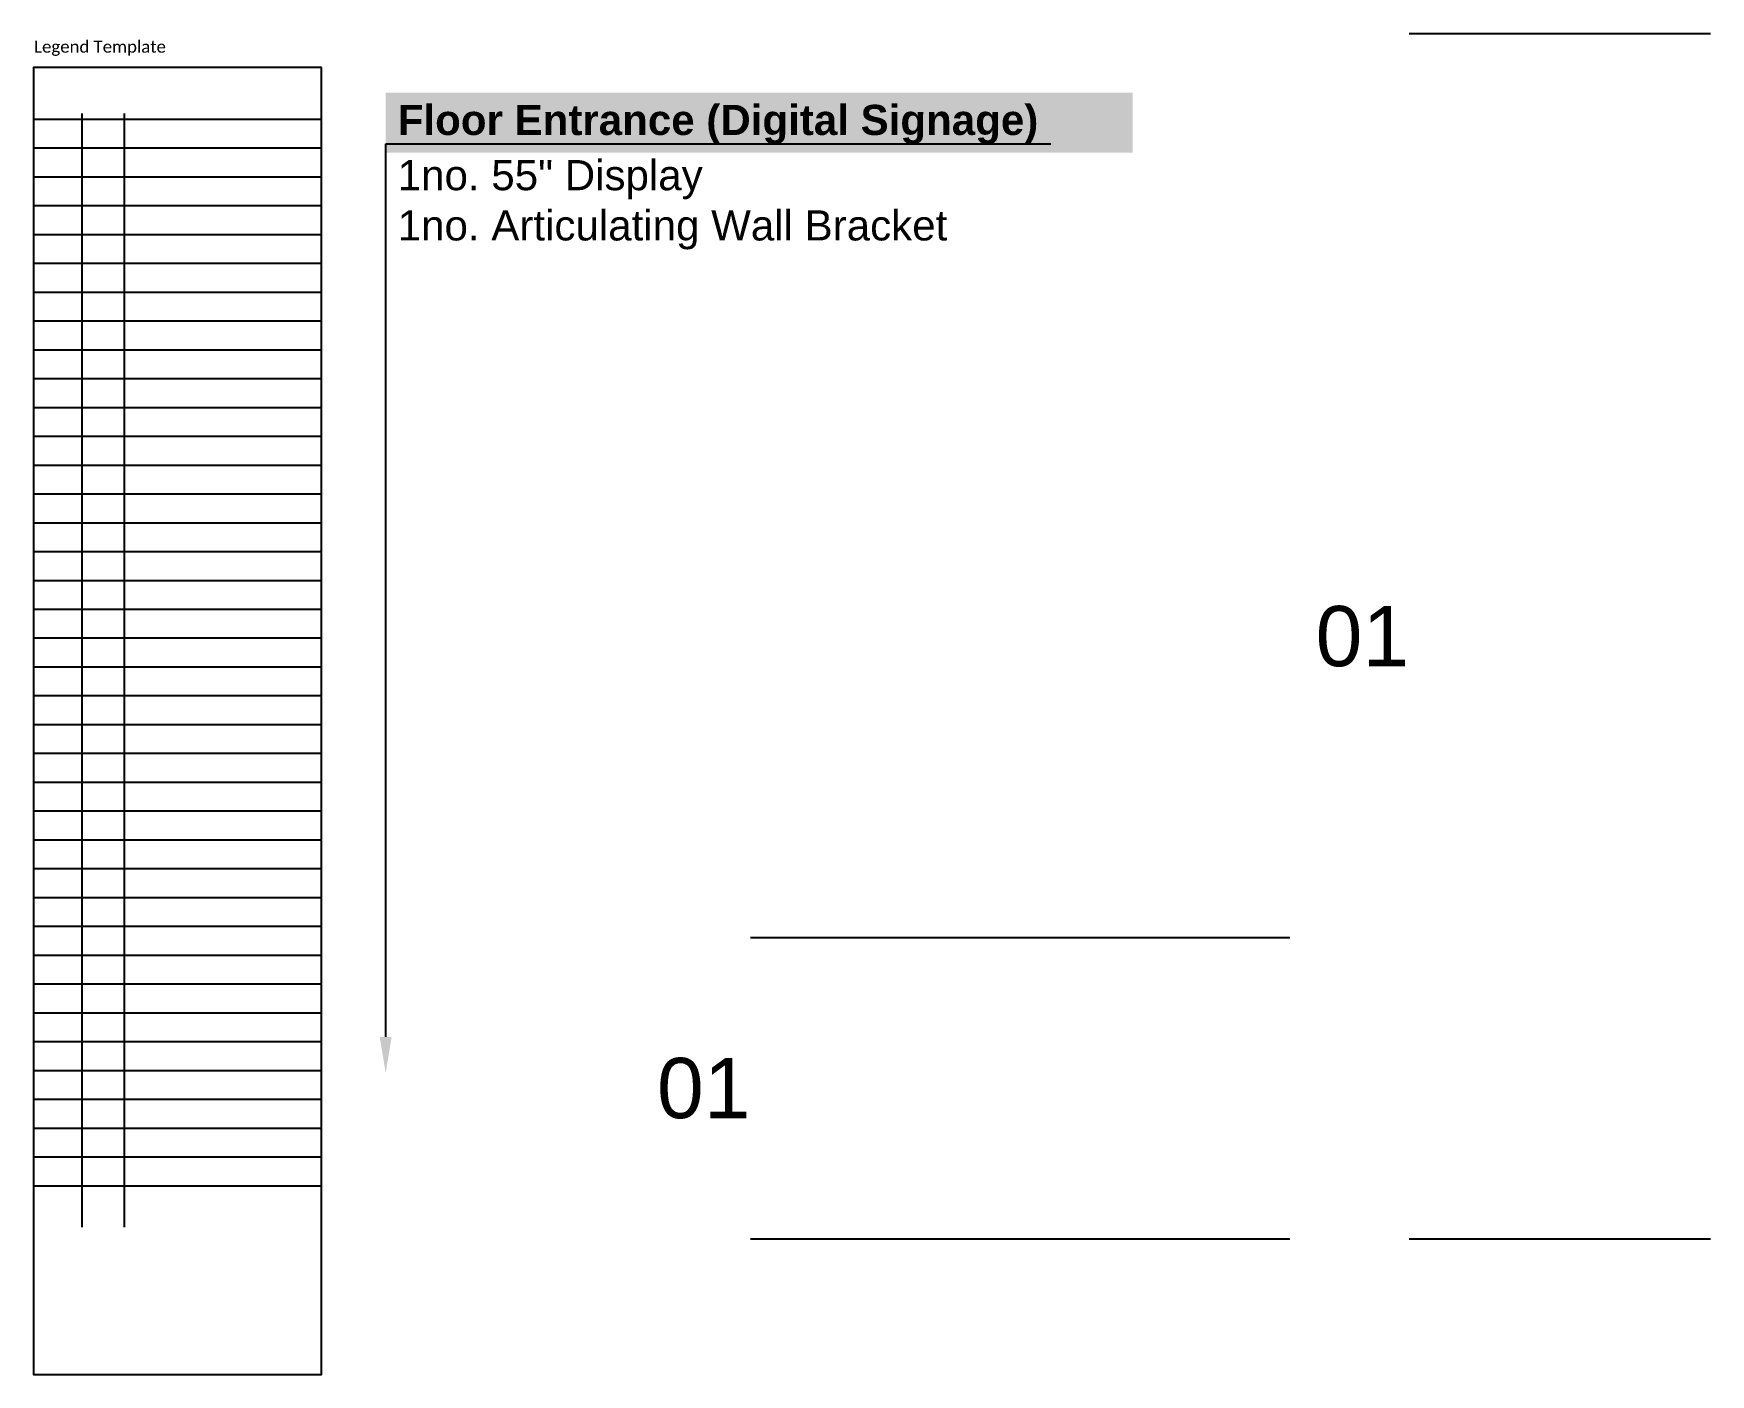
# Model space of a CAD drawing. Header units: millimetres. Extents: x -71336 to -33468, y -26189 to 22712.
# Drawn here: x -71111 to -57194, y 11586 to 22712 of the extents above; entities that cross this region are included whole.
import ezdxf
from ezdxf import colors
from ezdxf.entities.mleader import LeaderData, LeaderLine
from ezdxf.enums import TextEntityAlignment as Align
from ezdxf.math import Vec2, Vec3

# ---------------------------------------------------------------- set-up
doc = ezdxf.new("R2010")
doc.units = ezdxf.units.MM
doc.layers.add('SC - Equipment Text', color=7, linetype='Continuous')
doc.layers.add('SC - Hatch', color=252, linetype='Continuous')
doc.layers.add('SC - Xlines', color=252, linetype='Continuous', plot=False)
doc.styles.add('CALIBRI', font='calibri.ttf')
doc.styles.get("Standard").update_dxf_attribs({"font": 'arial.ttf', "height": 35})

msp = doc.modelspace()

# ---------------------------------------------------------------- texts
at = {"ltscale": 5, "insert": (-71105.857, 22653.548), "char_height": 100, "attachment_point": 1, "style": 'CALIBRI'}
msp.add_mtext_dynamic_manual_height_columns('Legend Template', width=2014.53458, gutter_width=48.7, heights=[0], dxfattribs=at)
at = {"layer": 'SC - Xlines', "color": 1, "transparency": 33554687}
for p in [(-59693.87, 17712.374), (-65160.124, 13962.374)]:
    msp.add_text('01', height=500, dxfattribs=at).set_placement(p, align=Align.MIDDLE_RIGHT)

# ---------------------------------------------------------------- hatches: boundary and pattern name
at = {"layer": 'SC - Hatch', "ltscale": 5, "true_color": 0xd19cc7, "transparency": 33554495}
h = msp.add_hatch(color=9, dxfattribs=at)
h.dxf.hatch_style = 1
h.paths.add_polyline_path([(-61988.522, 21722.917), (-61988.522, 22220.704), (-68188.522, 22220.704), (-68188.522, 21722.917)])

# ---------------------------------------------------------------- linework, layer by layer
at = {"ltscale": 5}
msp.add_lwpolyline([(-68720.947, 22431.458), (-71111.023, 22431.458), (-71111.023, 11585.862), (-68720.947, 11585.862)], close=True, dxfattribs=at)
at = {"layer": 'SC - Xlines', "ltscale": 5, "transparency": 33554483}
for p, q in [((-68720.947, 22000), (-71111.023, 22000)), ((-68720.947, 21760.778), (-71111.023, 21760.778)), ((-68720.947, 21521.556), (-71111.023, 21521.556)), ((-68720.947, 21282.335), (-71111.023, 21282.335)), ((-68720.947, 21043.113), (-71111.023, 21043.113)), ((-68720.947, 20803.891), (-71111.023, 20803.891)), ((-68720.947, 20564.669), (-71111.023, 20564.669)), ((-68720.947, 20325.448), (-71111.023, 20325.448)), ((-68720.947, 20086.226), (-71111.023, 20086.226)), ((-68720.947, 19847.004), (-71111.023, 19847.004)), ((-68720.947, 19607.782), (-71111.023, 19607.782)), ((-68720.947, 19368.56), (-71111.023, 19368.56)), ((-68720.947, 19129.339), (-71111.023, 19129.339)), ((-68720.947, 18890.117), (-71111.023, 18890.117)), ((-68720.947, 18650.895), (-71111.023, 18650.895)), ((-68720.947, 18411.673), (-71111.023, 18411.673)), ((-68720.947, 18172.451), (-71111.023, 18172.451)), ((-68720.947, 17933.23), (-71111.023, 17933.23)), ((-68720.947, 17694.008), (-71111.023, 17694.008)), ((-68720.947, 17454.786), (-71111.023, 17454.786)), ((-68720.947, 17215.564), (-71111.023, 17215.564)), ((-68720.947, 16976.342), (-71111.023, 16976.342)), ((-68720.947, 16737.121), (-71111.023, 16737.121)), ((-68720.947, 16497.899), (-71111.023, 16497.899)), ((-68720.947, 16258.677), (-71111.023, 16258.677)), ((-68720.947, 16019.455), (-71111.023, 16019.455)), ((-68720.947, 15780.234), (-71111.023, 15780.234)), ((-68720.947, 15541.012), (-71111.023, 15541.012)), ((-68720.947, 15301.79), (-71111.023, 15301.79)), ((-68720.947, 15062.568), (-71111.023, 15062.568)), ((-68720.947, 14823.346), (-71111.023, 14823.346)), ((-68720.947, 14584.125), (-71111.023, 14584.125)), ((-68720.947, 14344.903), (-71111.023, 14344.903)), ((-68720.947, 14105.681), (-71111.023, 14105.681)), ((-68720.947, 13866.459), (-71111.023, 13866.459)), ((-68720.947, 13627.237), (-71111.023, 13627.237)), ((-68720.947, 13388.016), (-71111.023, 13388.016)), ((-68720.947, 13148.794), (-71111.023, 13148.794))]:
    msp.add_line(p, q, dxfattribs=at)
at = {"layer": 'SC - Xlines', "ltscale": 5}
for p, q in [((-65160.124, 15212.374), (-60685.94, 15212.374)), ((-65160.124, 12712.374), (-60685.94, 12712.374))]:
    msp.add_line(p, q, dxfattribs=at)
for points in [[(-59693.87, 22712.374), (-57193.87, 22712.374)], [(-59693.87, 12712.374), (-57193.87, 12712.374)]]:
    msp.add_lwpolyline(points, dxfattribs=at)
msp.add_lwpolyline([(-68720.947, 22431.458), (-71111.023, 22431.458), (-71111.023, 11585.862), (-68720.947, 11585.862)], close=True, dxfattribs=at)
at = {"layer": 'SC - Xlines', "ltscale": 5, "transparency": 33554483}
for points in [[(-70710.312, 22050.204), (-70710.312, 12808.235)], [(-70359.453, 22050.204), (-70359.453, 12808.235)]]:
    msp.add_lwpolyline(points, dxfattribs=at)

msp.set_redraw_order([(e.dxf.handle, doc.entitydb.next_handle()) for e in msp.query("TEXT MTEXT ATTDEF DIMENSION ARC_DIMENSION")])  # texts and dimensions are drawn at this point

# ---------------------------------------------------------------- leaders
at = {"layer": 'SC - Equipment Text', "ltscale": 5}
ml = msp.add_multileader_mtext('Standard', dxfattribs=at)
ml.set_content('\\pxsm1.1;{\\fArial|b1|i0|c0|p34;Floor Entrance (Digital Signage)^I\\P\\psm1;}1no. 55" Display\\P1no. Articulating Wall Bracket', color=256)
ml.set_leader_properties()
ml.build(insert=Vec2(0, 0))
ml.multileader.update_dxf_attribs({"has_dogleg": 0, "has_text_frame": 1, "text_left_attachment_type": 6, "text_right_attachment_type": 6, "dogleg_length": 0, "arrow_head_size": 300})
ctx = ml.context
ctx.base_point, ctx.char_height, ctx.arrow_head_size, ctx.landing_gap_size, ctx.plane_origin = Vec3(-68188.522, 21797.205), 250, 300, 100, Vec3(-78355.094, 34097.308)
ctx.left_attachment, ctx.right_attachment = 6, 6
notes = []
notes.append((ctx, [(1, (1, 1, 0), (-68188.522, 21797.205), (1, 0), 0, [(0, [(-68188.522, 14086.5)], 0, [])])]))
ctx.mtext.insert, ctx.mtext.width, ctx.mtext.defined_height, ctx.mtext.flow_direction = Vec3(-68088.522, 22120.704), 10000, 4429.849, 5
for ctx, leaders in notes:
    for number, flags, end, landing, length, lines in leaders:
        leader = LeaderData()
        leader.index, (leader.has_last_leader_line, leader.has_dogleg_vector, leader.attachment_direction) = number, flags
        leader.last_leader_point, leader.dogleg_vector, leader.dogleg_length = Vec3(end), Vec3(landing), length
        for number, points, colour, breaks in lines:
            line = LeaderLine()
            line.index, line.vertices, line.color, line.breaks = number, Vec3.list(points), colors.encode_raw_color(colour), breaks
            leader.lines.append(line)
        ctx.leaders.append(leader)

doc.saveas('drawing.dxf')
